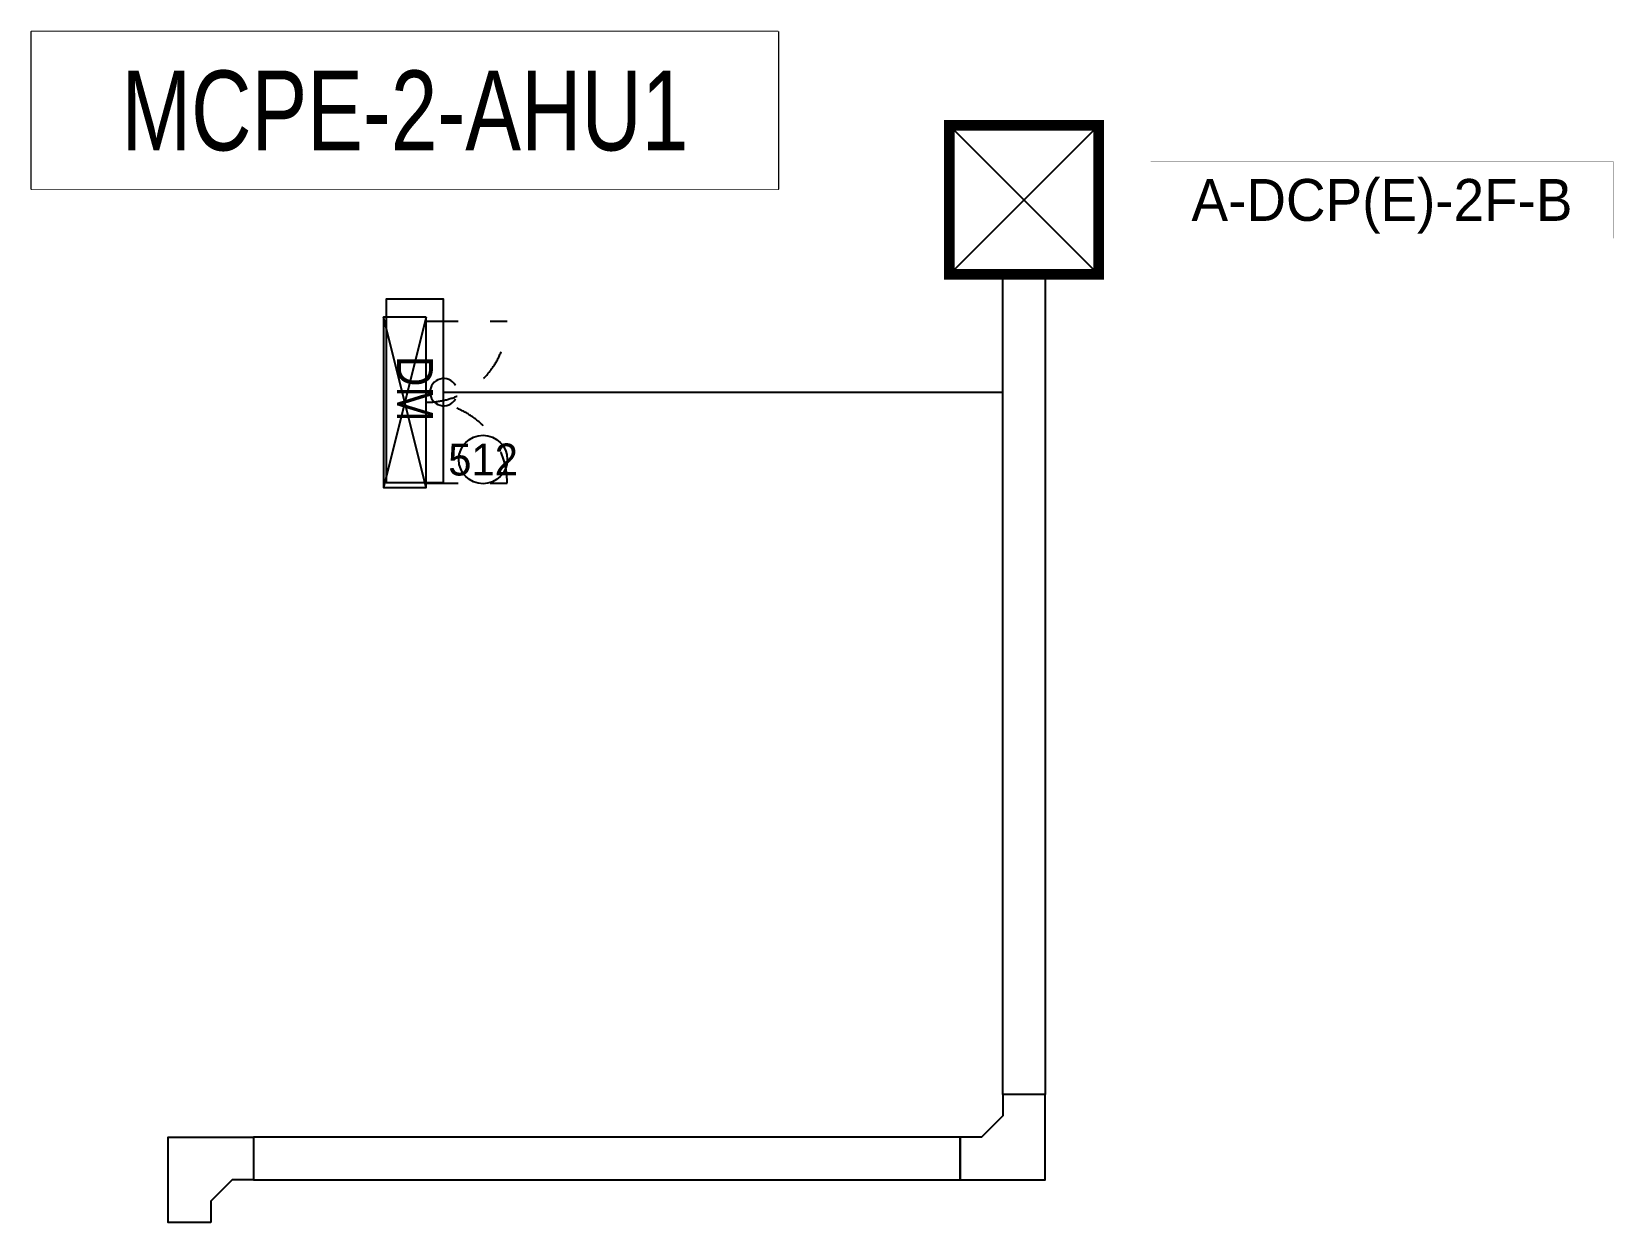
# Model space of a CAD drawing. Header units: millimetres. Extents: x 89450 to 753248, y -530175 to 1209785.
# Drawn here: x 343998 to 351422, y -114500 to -108910 of the extents above; entities that cross this region are included whole.
import ezdxf
from ezdxf.enums import TextEntityAlignment as Align

# ---------------------------------------------------------------- set-up
doc = ezdxf.new("R2010")
doc.units = ezdxf.units.MM
doc.header["$LTSCALE"] = 150
doc.linetypes.add('CONTINOUS', pattern=[0])
doc.linetypes.add('D1', pattern=[3, 1, -1, 1])
for name, color, linetype in [('------01 Motor Control Panel or Center', 4, 'Continuous'), ('-----29 Indicator', 1, 'Continuous'), ('-----99 EPMS CABLE DUCT', 4, 'Continuous'), ('-----99 EPMS CONDUIT', 4, 'Continuous'), ('-----99 EPMS DEVICE', 3, 'Continuous'), ('-----99 EPMS PNL', 6, 'Continuous')]:
    doc.layers.add(name, color=color, linetype=linetype)
doc.styles.add('ELEC', font='')
doc.styles.get('ELEC').set_extended_font_data('Dotum')

msp = doc.modelspace()

# ---------------------------------------------------------------- texts
at = {"layer": '-----29 Indicator', "style": 'ELEC'}
msp.add_text('512', height=150, rotation=360, dxfattribs=at).set_placement((346117, -110918.8), align=Align.MIDDLE_CENTER)
at = {"layer": '-----99 EPMS DEVICE', "color": 2, "style": 'ELEC', "width": 0.9}
msp.add_text('DM', height=167.96, rotation=270, dxfattribs=at).set_placement((345797.7, -110586.6), align=Align.MIDDLE)
at = {"layer": '-----99 EPMS PNL', "style": 'ELEC'}
msp.add_text('A-DCP(E)-2F-B', height=196.83, dxfattribs=at).set_placement((350335.7, -109700.2), align=Align.MIDDLE_CENTER)

# ---------------------------------------------------------------- blocks, each defined once
blk = doc.blocks.new('MCP_EQUIPMENT-2')
at = {"color": 161}
for p, q in [((200, 400), (0, -400)), ((200, -400), (0, 400))]:
    blk.add_line(p, q, dxfattribs=at)
at = {"color": 161, "linetype": 'D1'}
for p, q in [((200, 380), (580, 380)), ((200, -380), (580, -380))]:
    blk.add_line(p, q, dxfattribs=at)
at = {"color": 161}
blk.add_lwpolyline([(200, 400), (0, 400), (0, -400), (200, -400)], close=True, dxfattribs=at)
at = {"color": 161, "linetype": 'D1'}
for centre, start, end in [((200, 380), 270, 0), ((200, -380), 0, 90)]:
    blk.add_arc(centre, 380, start, end, dxfattribs=at)

# ---------------------------------------------------------------- linework, layer by layer
at = {"layer": '------01 Motor Control Panel or Center', "linetype": 'CONTINOUS', "elevation": 0}
msp.add_lwpolyline([(347501.6, -108910), (347501.6, -109650), (343998.4, -109650), (343998.4, -108910)], close=True, dxfattribs=at)
at = {"layer": '-----29 Indicator'}
msp.add_circle((346117, -110918.8), 113.7, dxfattribs=at)
at = {"layer": '-----99 EPMS CABLE DUCT'}
msp.add_line((345932, -110602.5), (348555.7, -110602.5), dxfattribs=at)
at = {"layer": '-----99 EPMS CABLE DUCT', "elevation": 0}
for points in [[(348555.7, -110050), (348755.7, -110050), (348755.7, -113900.2), (348555.7, -113900.2)], [(348355.7, -114100.2), (345038.9, -114100.2), (345038.9, -114300.2), (348355.7, -114300.2)]]:
    msp.add_lwpolyline(points, close=True, dxfattribs=at)
msp.add_lwpolyline([(348355.7, -114100.2), (348355.7, -114300.2), (348755.7, -114300.2), (348755.7, -113900.2), (348555.7, -113900.2), (348555.7, -114000.2), (348455.7, -114100.2), (348355.7, -114100.2)], dxfattribs=at)
at = {"layer": '-----99 EPMS CABLE DUCT'}
msp.add_lwpolyline([(344838.9, -114500.2), (344638.9, -114500.2), (344638.9, -114100.2), (345038.9, -114100.2), (345038.9, -114300.2), (344938.9, -114300.2), (344838.9, -114400.2), (344838.9, -114500.2)], dxfattribs=at)
at = {"layer": '-----99 EPMS CONDUIT'}
msp.add_arc((345932, -110602.5), 63.8, 30, 330, dxfattribs=at)
at = {"layer": '-----99 EPMS DEVICE', "color": 2, "elevation": 0}
msp.add_lwpolyline([(345932, -111026.1), (345932, -110165.9), (345662.4, -110165.9), (345662.4, -111026.1)], close=True, dxfattribs=at)
at = {"layer": '-----99 EPMS PNL'}
for p, q in [((348305.7, -109350), (349005.7, -110050)), ((348305.7, -110050), (349005.7, -109350))]:
    msp.add_line(p, q, dxfattribs=at)
at = {"layer": '-----99 EPMS PNL', "elevation": 0}
for points, const_width in [([(348305.7, -109350), (349005.7, -109350), (349005.7, -110050), (348305.7, -110050)], 50), ([(349250.3, -109880.7), (349250.3, -109519.8), (351421.1, -109519.8), (351421.1, -109880.7)], 1)]:
    msp.add_lwpolyline(points, close=True, dxfattribs=dict(at, const_width=const_width))

# ---------------------------------------------------------------- block references
at = {"layer": '------01 Motor Control Panel or Center'}
msp.add_blockref('MCP_EQUIPMENT-2', (345650, -110650), dxfattribs=at)

msp.set_redraw_order([(e.dxf.handle, doc.entitydb.next_handle()) for e in msp.query("TEXT MTEXT ATTDEF DIMENSION ARC_DIMENSION")])  # texts and dimensions are drawn at this point

# ---------------------------------------------------------------- next in the draw order: wipeouts: each hides what was drawn before it
at = {"color": 1}
msp.add_wipeout([(343998.4, -108910), (347501.6, -108910), (347501.6, -109650), (343998.4, -109650)], dxfattribs=at).dxf.layer = '------01 Motor Control Panel or Center'

# ---------------------------------------------------------------- next in the draw order: texts
at = {"layer": '------01 Motor Control Panel or Center', "linetype": 'CONTINOUS', "style": 'ELEC', "width": 0.8}
msp.add_text('MCPE-2-AHU1', height=375, dxfattribs=at).set_placement((345750, -109280), align=Align.MIDDLE)

doc.saveas('drawing.dxf')
